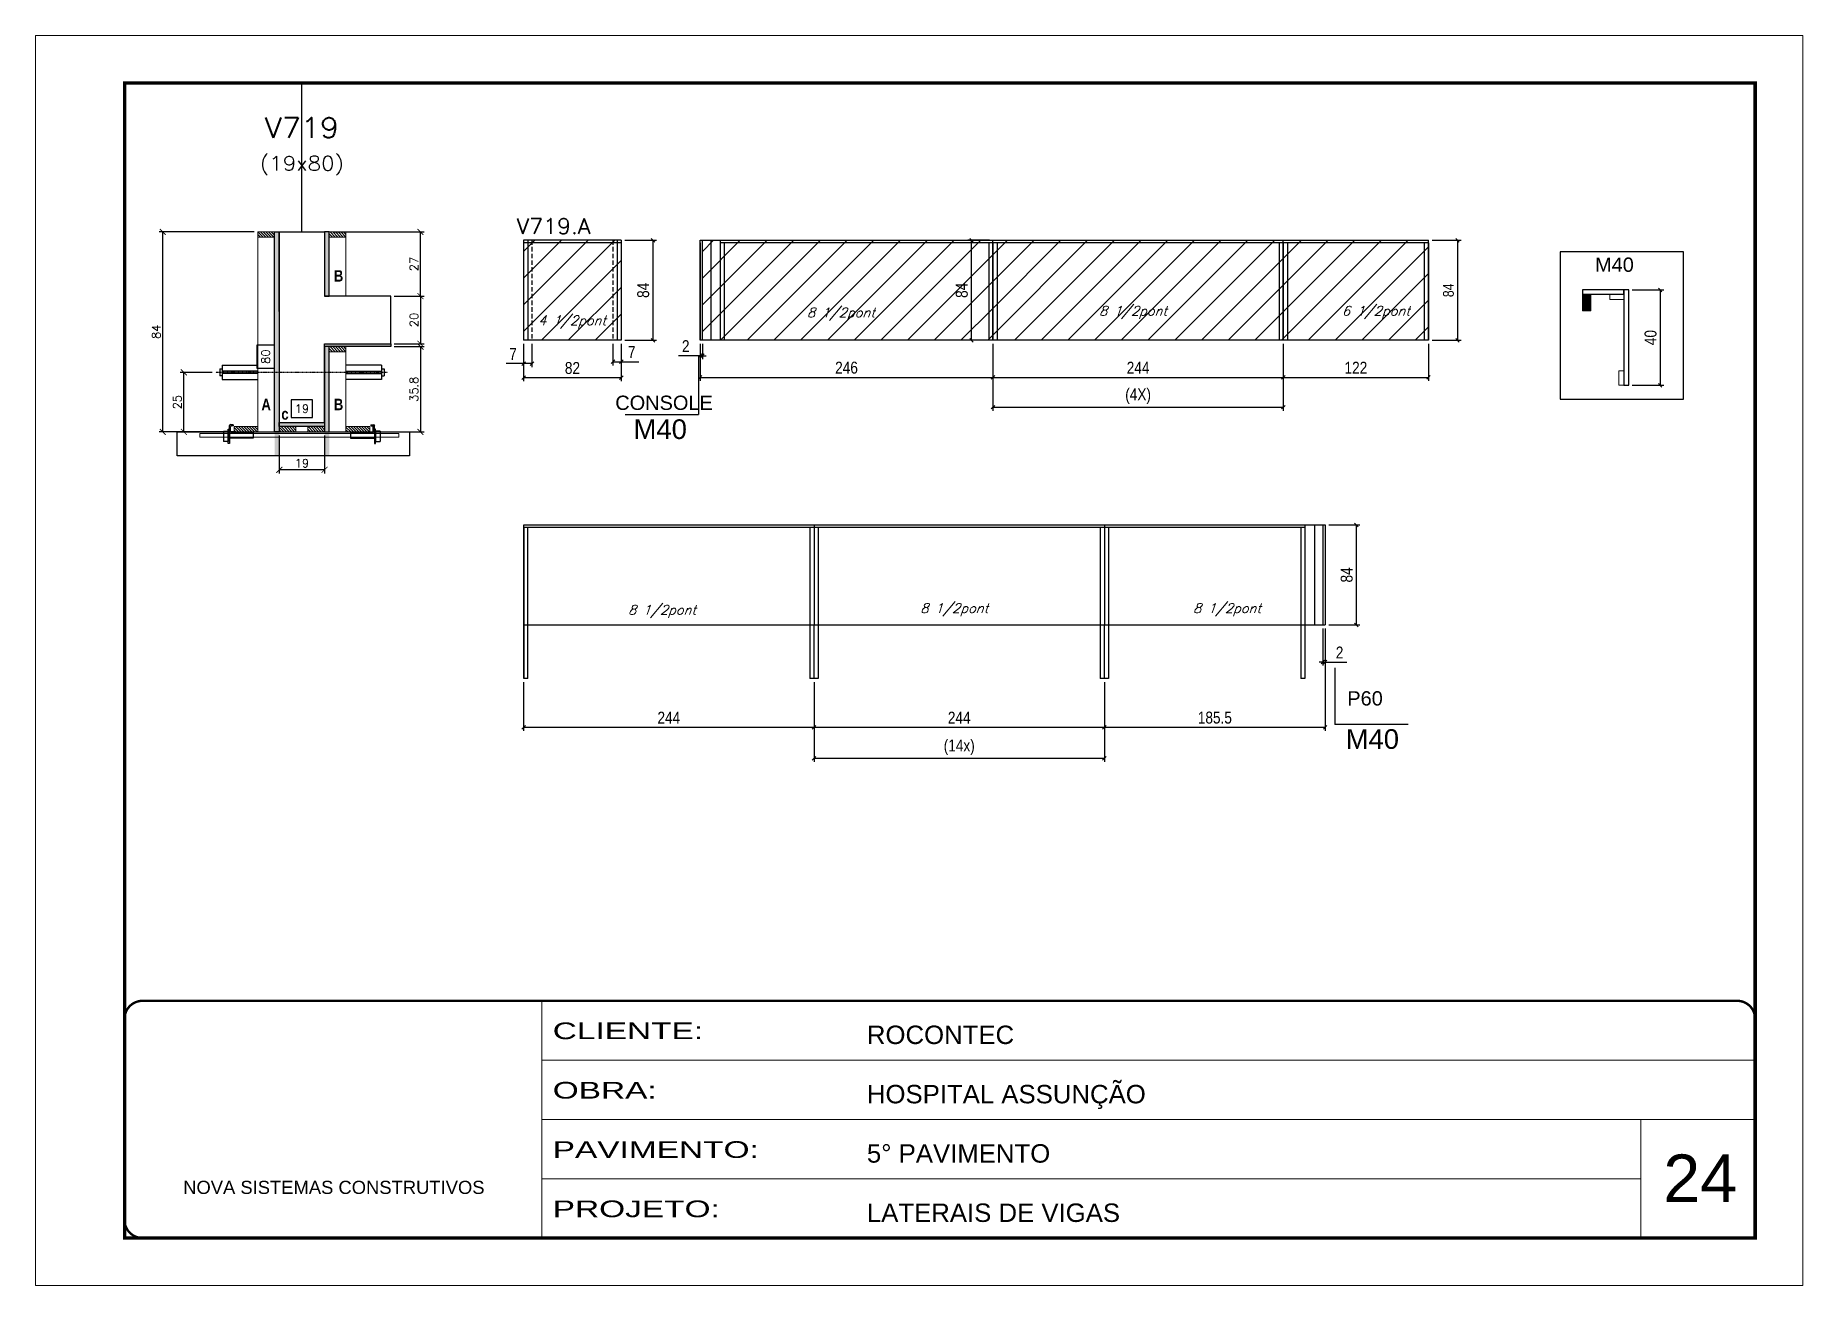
# Model space of a CAD drawing. Extents: x -20960 to -5926, y -2106 to 21915.
# Drawn here: x -7438 to -5953, y 15123 to 16173 of the extents above; entities that cross this region are included whole.
import ezdxf
from ezdxf.enums import TextEntityAlignment as Align

# ---------------------------------------------------------------- set-up
doc = ezdxf.new("R2010")
doc.units = 0
for name, pattern in [('CONTINUO', [0]), ('DASHED', [0.75, 0.5, -0.25]), ('HIDDEN', [0.375, 0.25, -0.125])]:
    doc.linetypes.add(name, pattern=pattern)
for name, color, linetype in [('5', 5, 'Continuous'), ('barrote', 251, 'Continuous'), ('COTA', 241, 'Continuous'), ('Cota Seção (2x)', 4, 'Continuous'), ('detalhes', 4, 'Continuous'), ('NOMENCLATURA', 7, 'Continuous'), ('Painéis', 200, 'Continuous'), ('presilha', 1, 'Continuous'), ('SARR_2.2x7', 40, 'Continuous'), ('SARR_3.5x7', 81, 'Continuous'), ('TENSOR', 3, 'Continuous'), ('texto', 7, 'Continuous'), ('Texto de Titulo', 7, 'Continuous'), ('Texto Qtd Sarr', 242, 'Continuous')]:
    doc.layers.add(name, color=color, linetype=linetype)
for name, color, linetype, lineweight in [('CARIMBO', 255, 'Continuous', 9), ('CONCRETO', 251, 'Continuous', 25), ('Folhas', 255, 'Continuous', 9), ('Hachura', 251, 'Continuous', 9), ('Madeira', 126, 'Continuous', 18), ('Sarr 2.2x7', 40, 'Continuous', 9), ('SARRAFO DE PRESSAO', 251, 'DASHED', 9), ('SCO-___-LAJ', 2, 'Continuous', 0), ('Texto Seção', 7, 'Continuous', 15)]:
    doc.layers.add(name, color=color, linetype=linetype, lineweight=lineweight)
doc.styles.add('ARIAL', font='arial.ttf')
doc.styles.add('COTA TECNICA', font='techl___.ttf', dxfattribs={"height": 10})
doc.styles.add('COTA TECNICA-50', font='techl___.ttf', dxfattribs={"height": 9})
doc.styles.add('REGUA-120', font='ROMANS.shx', dxfattribs={"height": 15})
doc.styles.add('Romans', font='romans.shx')
doc.styles.get("Standard").update_dxf_attribs({"font": 'arial.ttf'})
doc.styles.add('TECNICA', font='techb___.ttf', dxfattribs={"height": 10})
doc.styles.add('Tecnologia', font='')
doc.styles.get('Tecnologia').set_extended_font_data('Forgotten Futurist')
doc.dimstyles.new('COTA PAINEL-50', dxfattribs={"dimtxt": 9, "dimasz": 3, "dimexe": 3, "dimexo": 3, "dimgap": 3, "dimtad": 1, "dimdec": 1, "dimzin": 12, "dimdsep": 46, "dimtxsty": 'COTA TECNICA-50', "dimblk1": 'OBLIQUE', "dimblk2": 'OBLIQUE', "dimsah": 1, "dimcen": 0.9, "dimclrd": 4, "dimclre": 4, "dimclrt": 240, "dimadec": 1, "dimazin": 3, "dimtfac": 1, "dimtdec": 1, "dimtmove": 0, "dimatfit": 3, "dimfxl": 1, "dimtolj": 1, "dimtzin": 12, "dimarcsym": 0})
doc.dimstyles.new('Cota Seção (2x)', dxfattribs={"dimtxt": 7, "dimasz": 5, "dimexe": 3, "dimexo": 3, "dimgap": 2, "dimtad": 3, "dimdec": 1, "dimlfac": 0.5, "dimzin": 12, "dimdsep": 46, "dimtxsty": 'Romans', "dimblk": 'ARCHTICK', "dimcen": 0, "dimclrd": 4, "dimclre": 4, "dimclrt": 1, "dimadec": 1, "dimazin": 3, "dimtfac": 1, "dimtdec": 1, "dimtmove": 0, "dimatfit": 3, "dimldrblk": 'OBLIQUE', "dimfxl": 1, "dimtolj": 1, "dimtzin": 12, "dimarcsym": 0})
doc.dimstyles.new('Cota Seção interna', dxfattribs={"dimtxt": 7, "dimasz": 6, "dimexe": 0.18, "dimexo": 2, "dimgap": -4, "dimtad": 3, "dimdec": 1, "dimlfac": 0.5, "dimzin": 12, "dimdsep": 46, "dimtxsty": 'Romans', "dimblk": 'ARCHTICK', "dimcen": 0.09, "dimse1": 1, "dimse2": 1, "dimsd1": 1, "dimsd2": 1, "dimclrd": 180, "dimclre": 5, "dimclrt": 1, "dimadec": 0, "dimazin": 3, "dimtfac": 1, "dimtdec": 1, "dimtofl": 0, "dimtmove": 0, "dimatfit": 3, "dimldrblk": 'ARCHTICK', "dimfxl": 1, "dimtolj": 1, "dimtzin": 0, "dimarcsym": 0})
doc.dimstyles.new('PAINEL', dxfattribs={"dimtxt": 10, "dimasz": 3, "dimexe": 3, "dimexo": 3, "dimgap": 3, "dimtad": 1, "dimdec": 1, "dimzin": 12, "dimdsep": 46, "dimtxsty": 'COTA TECNICA', "dimblk1": 'OBLIQUE', "dimblk2": 'OBLIQUE', "dimsah": 1, "dimcen": 0.9, "dimclrd": 4, "dimclre": 4, "dimclrt": 240, "dimadec": 1, "dimazin": 3, "dimtfac": 1, "dimtdec": 1, "dimtmove": 0, "dimatfit": 3, "dimfxl": 1, "dimtolj": 1, "dimtzin": 12, "dimarcsym": 0})
pattern_1 = [(45, (-147519.938, -12375.266), (-11.2253202, 11.2253202), [])]
pattern_2 = [(315, (15714.1424, 7609.8717), (1.12253202, 1.12253202), [])]

msp = doc.modelspace()

# ---------------------------------------------------------------- texts
at = {"layer": '5', "color": 7, "linetype": 'Continuous'}
msp.add_text('M40', height=12, rotation=359.99996, dxfattribs=at).set_placement((-6127.96, 15973.94))
at = {"layer": '5', "linetype": 'Continuous'}
for s, rotation, p in [('CONSOLE', 0.00004, (-6951.21, 15857.95)), ('P60', 359.99996, (-6336.11, 15609.71))]:
    msp.add_text(s, height=12, rotation=rotation, dxfattribs=at).set_placement(p)
at = {"layer": 'CARIMBO', "style": 'ARIAL'}
msp.add_text('24', height=40, dxfattribs=at).set_placement((-6070.64, 15192.66))
at = {"layer": 'detalhes', "style": 'TECNICA'}
for s, p in [('B', (-7187.7, 15965.72)), ('A', (-7248.53, 15857.71)), ('B', (-7187.7, 15857.72)), ('c', (-7231.8, 15849.75))]:
    msp.add_text(s, height=9.6, dxfattribs=at).set_placement(p)
at = {"layer": 'NOMENCLATURA', "linetype": 'Continuous'}
for p in [(-6935.84, 15833.53), (-6337.49, 15573.32)]:
    msp.add_text('M40', height=16.5, dxfattribs=at).set_placement(p)
at = {"layer": 'texto', "color": 2, "char_height": 8, "attachment_point": 5, "style": 'Romans'}
for s, insert in [('{\\Q19;\\C256;4 1/2pont}', (-6987.48, 15931.8)), ('{\\Q19;\\C256;8 1/2pont}', (-6761.59, 15938.43)), ('{\\Q19;\\C256;8 1/2pont}', (-6516.1, 15939.82)), ('{\\Q19;\\C256;6 1/2pont}', (-6312.07, 15939.82)), ('{\\Q19;\\C256;8 1/2pont}', (-6666.36, 15690.14)), ('{\\Q19;\\C256;8 1/2pont}', (-6437.13, 15690.14)), ('{\\Q19;\\C256;8 1/2pont}', (-6911.85, 15688.76))]:
    msp.add_mtext(s, dxfattribs=dict(at, insert=insert))
at = {"layer": 'Texto Seção', "style": 'REGUA-120', "width": 1.05}
msp.add_text('V719.A', height=13, dxfattribs=at).set_placement((-7034.06, 16005.8))

# ---------------------------------------------------------------- blocks, each defined once
blk = doc.blocks.new('9999999999')
at = {"color": 30, "linetype": 'CONTINUO'}
for p, q in [((98564.6, 34230.2), (98564.6, 34429.4)), ((98564.6, 34379.6), (99584, 34379.6)), ((98564.6, 34329.8), (99488, 34329.8)), ((99584, 34329.8), (99488, 34329.8)), ((99488, 34329.8), (99488, 34230.2)), ((98564.6, 34280), (99488, 34280))]:
    blk.add_line(p, q, dxfattribs=at)
at = {"color": 30, "linetype": 'CONTINUO', "const_width": 2}
blk.add_lwpolyline([(99584, 34230.2), (99584, 34414.4, 0.414214), (99569, 34429.4), (98229, 34429.4, 0.414214), (98214, 34414.4), (98214, 34245.2, 0.414214), (98229, 34230.2), (99584, 34230.2)], format="xyb", dxfattribs=at)
at = {"layer": 'Folhas'}
blk.add_lwpolyline([(98139, 34190.2), (99624, 34190.2), (99624, 35240.2), (98139, 35240.2)], close=True, dxfattribs=at)
at = {"layer": 'Folhas', "color": 30, "const_width": 3}
blk.add_lwpolyline([(98214, 34230.2), (99584, 34230.2), (99584, 35200.2), (98214, 35200.2)], close=True, dxfattribs=at)
at = {"color": 7, "linetype": 'Continuous', "ltscale": 5, "style": 'ARIAL'}
for s, height, p in [('ROCONTEC', 15.48, (98837.7, 34393.1)), ('HOSPITAL ASSUNÇÃO', 15.483, (98837.7, 34343.3)), ('5° PAVIMENTO', 15.483, (98837.7, 34293.5)), ('NOVA SISTEMAS CONSTRUTIVOS', 11.059, (98263.2, 34267.2)), ('LATERAIS DE VIGAS', 15.483, (98837.7, 34243.7))]:
    blk.add_text(s, height=height, dxfattribs=at).set_placement(p)
at = {"layer": 'Folhas', "color": 7, "style": 'Tecnologia', "width": 1.5}
for s, p in [('CLIENTE:', (98573.7, 34397.2)), ('OBRA:', (98573.7, 34347.3)), ('PAVIMENTO:', (98573.7, 34297.5)), ('PROJETO:', (98573.7, 34247.7))]:
    blk.add_text(s, height=14, dxfattribs=at).set_placement(p)
blk = doc.blocks.new('_Oblique')
at = {"color": 0, "linetype": 'ByBlock', "lineweight": -2}
blk.add_line((-0.5, -0.5), (0.5, 0.5), dxfattribs=at)
blk = doc.blocks.new('*D718')
at = {"layer": 'COTA', "color": 4, "linetype": 'ByBlock', "lineweight": -2, "transparency": 16777216}
for p, q in [((-6879.9, 15913.4), (-6879.9, 15882.3)), ((-6633.9, 15913.4), (-6633.9, 15882.3)), ((-6879.9, 15885.3), (-6633.9, 15885.3))]:
    blk.add_line(p, q, dxfattribs=at)
at = {"layer": 'Defpoints', "color": 0, "linetype": 'ByBlock', "transparency": 16777216}
for p in [(-6879.9, 15916.4), (-6633.9, 15916.4), (-6633.9, 15885.3)]:
    blk.add_point(p, dxfattribs=at)
at = {"layer": 'COTA', "color": 4, "linetype": 'ByBlock', "lineweight": -2, "transparency": 16777216, "xscale": 3, "yscale": 3, "zscale": 3, "rotation": 180}
blk.add_blockref('_Oblique', (-6879.9, 15885.3), dxfattribs=at)
at = {"layer": 'COTA', "color": 4, "linetype": 'ByBlock', "lineweight": -2, "transparency": 16777216, "xscale": 3, "yscale": 3, "zscale": 3}
blk.add_blockref('_Oblique', (-6633.9, 15885.3), dxfattribs=at)
at = {"layer": 'COTA', "color": 240, "linetype": 'ByBlock', "transparency": 16777216, "insert": (-6756.9, 15893.4), "char_height": 10, "attachment_point": 5, "style": 'COTA TECNICA'}
blk.add_mtext('\\A1;246', dxfattribs=at)
blk = doc.blocks.new('*D719')
at = {"layer": 'COTA', "color": 4, "linetype": 'ByBlock', "lineweight": -2, "transparency": 16777216}
for p, q in [((-6633.9, 15913.4), (-6633.9, 15882.3)), ((-6389.9, 15913.4), (-6389.9, 15882.3)), ((-6633.9, 15885.3), (-6389.9, 15885.3))]:
    blk.add_line(p, q, dxfattribs=at)
at = {"layer": 'Defpoints', "color": 0, "linetype": 'ByBlock', "transparency": 16777216}
for p in [(-6633.9, 15916.4), (-6389.9, 15916.4), (-6389.9, 15885.3)]:
    blk.add_point(p, dxfattribs=at)
at = {"layer": 'COTA', "color": 4, "linetype": 'ByBlock', "lineweight": -2, "transparency": 16777216, "xscale": 3, "yscale": 3, "zscale": 3, "rotation": 180}
blk.add_blockref('_Oblique', (-6633.9, 15885.3), dxfattribs=at)
at = {"layer": 'COTA', "color": 4, "linetype": 'ByBlock', "lineweight": -2, "transparency": 16777216, "xscale": 3, "yscale": 3, "zscale": 3}
blk.add_blockref('_Oblique', (-6389.9, 15885.3), dxfattribs=at)
at = {"layer": 'COTA', "color": 240, "linetype": 'ByBlock', "transparency": 16777216, "insert": (-6511.9, 15893.4), "char_height": 10, "attachment_point": 5, "style": 'COTA TECNICA'}
blk.add_mtext('\\A1;244', dxfattribs=at)
blk = doc.blocks.new('*D720')
at = {"layer": 'COTA', "color": 4, "lineweight": -2, "ltscale": 25, "transparency": 16777216}
for p, q in [((-6633.9, 15913.4), (-6633.9, 15857.3)), ((-6389.9, 15913.4), (-6389.9, 15857.3)), ((-6633.9, 15860.3), (-6389.9, 15860.3))]:
    blk.add_line(p, q, dxfattribs=at)
at = {"layer": 'Defpoints', "color": 0, "ltscale": 25, "transparency": 16777216}
for p in [(-6633.9, 15916.4), (-6389.9, 15916.4), (-6389.9, 15860.3)]:
    blk.add_point(p, dxfattribs=at)
at = {"layer": 'COTA', "color": 4, "lineweight": -2, "ltscale": 25, "transparency": 16777216, "xscale": 3, "yscale": 3, "zscale": 3, "rotation": 180}
blk.add_blockref('_Oblique', (-6633.9, 15860.3), dxfattribs=at)
at = {"layer": 'COTA', "color": 4, "lineweight": -2, "ltscale": 25, "transparency": 16777216, "xscale": 3, "yscale": 3, "zscale": 3}
blk.add_blockref('_Oblique', (-6389.9, 15860.3), dxfattribs=at)
at = {"layer": 'COTA', "color": 240, "ltscale": 25, "transparency": 16777216, "insert": (-6511.9, 15869.5), "char_height": 10, "attachment_point": 5, "style": 'COTA TECNICA'}
blk.add_mtext('\\A1;(4X)', dxfattribs=at)
blk = doc.blocks.new('*D721')
at = {"layer": 'COTA', "color": 4, "lineweight": -2, "ltscale": 25, "transparency": 16777216}
for p, q in [((-6389.9, 15913.4), (-6389.9, 15882.3)), ((-6267.9, 15913.4), (-6267.9, 15882.3)), ((-6389.9, 15885.3), (-6267.9, 15885.3))]:
    blk.add_line(p, q, dxfattribs=at)
at = {"layer": 'Defpoints', "color": 0, "ltscale": 25, "transparency": 16777216}
for p in [(-6389.9, 15916.4), (-6267.9, 15916.4), (-6267.9, 15885.3)]:
    blk.add_point(p, dxfattribs=at)
at = {"layer": 'COTA', "color": 4, "lineweight": -2, "ltscale": 25, "transparency": 16777216, "xscale": 3, "yscale": 3, "zscale": 3, "rotation": 180}
blk.add_blockref('_Oblique', (-6389.9, 15885.3), dxfattribs=at)
at = {"layer": 'COTA', "color": 4, "lineweight": -2, "ltscale": 25, "transparency": 16777216, "xscale": 3, "yscale": 3, "zscale": 3}
blk.add_blockref('_Oblique', (-6267.9, 15885.3), dxfattribs=at)
at = {"layer": 'COTA', "color": 240, "ltscale": 25, "transparency": 16777216, "insert": (-6328.9, 15893.4), "char_height": 10, "attachment_point": 5, "style": 'COTA TECNICA'}
blk.add_mtext('\\A1;122', dxfattribs=at)
blk = doc.blocks.new('*D731')
at = {"layer": 'COTA', "color": 4, "lineweight": -2, "ltscale": 25, "transparency": 16777216}
for p, q in [((-6879.9, 15904.4), (-6879.9, 15900.5)), ((-6877.9, 15913.4), (-6877.9, 15900.5)), ((-6879.9, 15903.5), (-6898, 15903.5)), ((-6877.9, 15903.5), (-6879.9, 15903.5)), ((-6877.9, 15903.5), (-6874.9, 15903.5))]:
    blk.add_line(p, q, dxfattribs=at)
at = {"layer": 'Defpoints', "color": 0, "ltscale": 25, "transparency": 16777216}
for p in [(-6879.9, 15907.4), (-6877.9, 15916.4), (-6879.9, 15903.5)]:
    blk.add_point(p, dxfattribs=at)
at = {"layer": 'COTA', "color": 4, "lineweight": -2, "ltscale": 25, "transparency": 16777216, "xscale": 3, "yscale": 3, "zscale": 3}
blk.add_blockref('_Oblique', (-6879.9, 15903.5), dxfattribs=at)
at = {"layer": 'COTA', "color": 4, "lineweight": -2, "ltscale": 25, "transparency": 16777216, "xscale": 3, "yscale": 3, "zscale": 3, "rotation": 180}
blk.add_blockref('_Oblique', (-6877.9, 15903.5), dxfattribs=at)
at = {"layer": 'COTA', "color": 240, "ltscale": 25, "transparency": 16777216, "insert": (-6892, 15911.5), "char_height": 10, "attachment_point": 5, "style": 'COTA TECNICA'}
blk.add_mtext('\\A1;2', dxfattribs=at)
blk = doc.blocks.new('*D732')
at = {"layer": 'COTA', "color": 4, "lineweight": -2, "ltscale": 25, "transparency": 16777216}
for p, q in [((-7028.2, 15913.4), (-7028.2, 15882)), ((-6946.2, 15913.4), (-6946.2, 15882)), ((-6946.2, 15885), (-7028.2, 15885))]:
    blk.add_line(p, q, dxfattribs=at)
at = {"layer": 'Defpoints', "color": 0, "ltscale": 25, "transparency": 16777216}
for p in [(-7028.2, 15916.4), (-6946.2, 15916.4), (-7028.2, 15885)]:
    blk.add_point(p, dxfattribs=at)
at = {"layer": 'COTA', "color": 4, "lineweight": -2, "ltscale": 25, "transparency": 16777216, "xscale": 3, "yscale": 3, "zscale": 3, "rotation": 180}
blk.add_blockref('_Oblique', (-7028.2, 15885), dxfattribs=at)
at = {"layer": 'COTA', "color": 4, "lineweight": -2, "ltscale": 25, "transparency": 16777216, "xscale": 3, "yscale": 3, "zscale": 3}
blk.add_blockref('_Oblique', (-6946.2, 15885), dxfattribs=at)
at = {"layer": 'COTA', "color": 240, "ltscale": 25, "transparency": 16777216, "insert": (-6987.2, 15893.1), "char_height": 10, "attachment_point": 5, "style": 'COTA TECNICA'}
blk.add_mtext('\\A1;82', dxfattribs=at)
blk = doc.blocks.new('*D733')
at = {"layer": 'COTA', "color": 4, "lineweight": -2, "ltscale": 25, "transparency": 16777216}
for p, q in [((-6943.2, 16000.4), (-6916.6, 16000.4)), ((-6919.6, 16000.4), (-6919.6, 15916.4)), ((-6943.2, 15916.4), (-6916.6, 15916.4))]:
    blk.add_line(p, q, dxfattribs=at)
at = {"layer": 'Defpoints', "color": 0, "ltscale": 25, "transparency": 16777216}
for p in [(-6946.2, 16000.4), (-6946.2, 15916.4), (-6919.6, 15916.4)]:
    blk.add_point(p, dxfattribs=at)
at = {"layer": 'COTA', "color": 4, "lineweight": -2, "ltscale": 25, "transparency": 16777216, "xscale": 3, "yscale": 3, "zscale": 3}
for p, rotation in [((-6919.6, 16000.4), 90), ((-6919.6, 15916.4), 270)]:
    blk.add_blockref('_Oblique', p, dxfattribs=dict(at, rotation=rotation))
at = {"layer": 'COTA', "color": 240, "ltscale": 25, "transparency": 16777216, "insert": (-6927.7, 15958.4), "char_height": 10, "attachment_point": 5, "rotation": 90, "style": 'COTA TECNICA'}
blk.add_mtext('\\A1;84', dxfattribs=at)
blk = doc.blocks.new('*D734')
at = {"layer": 'COTA', "color": 4, "lineweight": -2, "ltscale": 25, "transparency": 16777216}
for p, q in [((-7028.2, 15913.4), (-7028.2, 15893.9)), ((-7021.2, 15913.4), (-7021.2, 15893.9)), ((-7028.2, 15896.9), (-7043, 15896.9)), ((-7021.2, 15896.9), (-7028.2, 15896.9))]:
    blk.add_line(p, q, dxfattribs=at)
at = {"layer": 'Defpoints', "color": 0, "ltscale": 25, "transparency": 16777216}
for p in [(-7028.2, 15916.4), (-7021.2, 15916.4), (-7028.2, 15896.9)]:
    blk.add_point(p, dxfattribs=at)
at = {"layer": 'COTA', "color": 4, "lineweight": -2, "ltscale": 25, "transparency": 16777216, "xscale": 3, "yscale": 3, "zscale": 3, "rotation": 180}
blk.add_blockref('_Oblique', (-7028.2, 15896.9), dxfattribs=at)
at = {"layer": 'COTA', "color": 4, "lineweight": -2, "ltscale": 25, "transparency": 16777216, "xscale": 3, "yscale": 3, "zscale": 3}
blk.add_blockref('_Oblique', (-7021.2, 15896.9), dxfattribs=at)
at = {"layer": 'COTA', "color": 240, "ltscale": 25, "transparency": 16777216, "insert": (-7037.1, 15905), "char_height": 10, "attachment_point": 5, "style": 'COTA TECNICA'}
blk.add_mtext('\\A1;7', dxfattribs=at)
blk = doc.blocks.new('*D735')
at = {"layer": 'COTA', "color": 4, "lineweight": -2, "ltscale": 25, "transparency": 16777216}
for p, q in [((-6953.2, 15913.4), (-6953.2, 15895.4)), ((-6946.2, 15913.4), (-6946.2, 15895.4)), ((-6953.2, 15898.4), (-6946.2, 15898.4)), ((-6946.2, 15898.4), (-6931.5, 15898.4))]:
    blk.add_line(p, q, dxfattribs=at)
at = {"layer": 'Defpoints', "color": 0, "ltscale": 25, "transparency": 16777216}
for p in [(-6953.2, 15916.4), (-6946.2, 15916.4), (-6946.2, 15898.4)]:
    blk.add_point(p, dxfattribs=at)
at = {"layer": 'COTA', "color": 4, "lineweight": -2, "ltscale": 25, "transparency": 16777216, "xscale": 3, "yscale": 3, "zscale": 3, "rotation": 180}
blk.add_blockref('_Oblique', (-6953.2, 15898.4), dxfattribs=at)
at = {"layer": 'COTA', "color": 4, "lineweight": -2, "ltscale": 25, "transparency": 16777216, "xscale": 3, "yscale": 3, "zscale": 3}
blk.add_blockref('_Oblique', (-6946.2, 15898.4), dxfattribs=at)
at = {"layer": 'COTA', "color": 240, "ltscale": 25, "transparency": 16777216, "insert": (-6937.4, 15906.5), "char_height": 10, "attachment_point": 5, "style": 'COTA TECNICA'}
blk.add_mtext('\\A1;7', dxfattribs=at)
blk = doc.blocks.new('*D722')
at = {"layer": 'COTA', "color": 4, "linetype": 'ByBlock', "lineweight": -2, "transparency": 16777216}
for p, q in [((-7028.2, 15629.4), (-7028.2, 15588.4)), ((-6784.2, 15629.4), (-6784.2, 15588.4)), ((-7028.2, 15591.4), (-6784.2, 15591.4))]:
    blk.add_line(p, q, dxfattribs=at)
at = {"layer": 'Defpoints', "color": 0, "linetype": 'ByBlock', "transparency": 16777216}
for p in [(-7028.2, 15632.4), (-6784.2, 15632.4), (-6784.2, 15591.4)]:
    blk.add_point(p, dxfattribs=at)
at = {"layer": 'COTA', "color": 4, "linetype": 'ByBlock', "lineweight": -2, "transparency": 16777216, "xscale": 3, "yscale": 3, "zscale": 3, "rotation": 180}
blk.add_blockref('_Oblique', (-7028.2, 15591.4), dxfattribs=at)
at = {"layer": 'COTA', "color": 4, "linetype": 'ByBlock', "lineweight": -2, "transparency": 16777216, "xscale": 3, "yscale": 3, "zscale": 3}
blk.add_blockref('_Oblique', (-6784.2, 15591.4), dxfattribs=at)
at = {"layer": 'COTA', "color": 240, "linetype": 'ByBlock', "transparency": 16777216, "insert": (-6906.2, 15599.5), "char_height": 10, "attachment_point": 5, "style": 'COTA TECNICA'}
blk.add_mtext('\\A1;244', dxfattribs=at)
blk = doc.blocks.new('*D723')
at = {"layer": 'COTA', "color": 4, "linetype": 'ByBlock', "lineweight": -2, "transparency": 16777216}
for p, q in [((-6784.2, 15629.4), (-6784.2, 15588.4)), ((-6540.2, 15629.4), (-6540.2, 15588.4)), ((-6784.2, 15591.4), (-6540.2, 15591.4))]:
    blk.add_line(p, q, dxfattribs=at)
at = {"layer": 'Defpoints', "color": 0, "linetype": 'ByBlock', "transparency": 16777216}
for p in [(-6784.2, 15632.4), (-6540.2, 15632.4), (-6540.2, 15591.4)]:
    blk.add_point(p, dxfattribs=at)
at = {"layer": 'COTA', "color": 4, "linetype": 'ByBlock', "lineweight": -2, "transparency": 16777216, "xscale": 3, "yscale": 3, "zscale": 3, "rotation": 180}
blk.add_blockref('_Oblique', (-6784.2, 15591.4), dxfattribs=at)
at = {"layer": 'COTA', "color": 4, "linetype": 'ByBlock', "lineweight": -2, "transparency": 16777216, "xscale": 3, "yscale": 3, "zscale": 3}
blk.add_blockref('_Oblique', (-6540.2, 15591.4), dxfattribs=at)
at = {"layer": 'COTA', "color": 240, "linetype": 'ByBlock', "transparency": 16777216, "insert": (-6662.2, 15599.5), "char_height": 10, "attachment_point": 5, "style": 'COTA TECNICA'}
blk.add_mtext('\\A1;244', dxfattribs=at)
blk = doc.blocks.new('*D736')
at = {"layer": 'COTA', "color": 4, "lineweight": -2, "ltscale": 25, "transparency": 16777216}
for p, q in [((-6351.7, 15761.4), (-6325.5, 15761.4)), ((-6328.5, 15677.4), (-6328.5, 15761.4)), ((-6351.7, 15677.4), (-6325.5, 15677.4))]:
    blk.add_line(p, q, dxfattribs=at)
at = {"layer": 'Defpoints', "color": 0, "ltscale": 25, "transparency": 16777216}
for p in [(-6354.7, 15761.4), (-6328.5, 15761.4), (-6354.7, 15677.4)]:
    blk.add_point(p, dxfattribs=at)
at = {"layer": 'COTA', "color": 4, "lineweight": -2, "ltscale": 25, "transparency": 16777216, "xscale": 3, "yscale": 3, "zscale": 3}
for p, rotation in [((-6328.5, 15761.4), 90), ((-6328.5, 15677.4), 270)]:
    blk.add_blockref('_Oblique', p, dxfattribs=dict(at, rotation=rotation))
at = {"layer": 'COTA', "color": 240, "ltscale": 25, "transparency": 16777216, "insert": (-6336.6, 15719.4), "char_height": 10, "attachment_point": 5, "rotation": 90, "style": 'COTA TECNICA'}
blk.add_mtext('\\A1;84', dxfattribs=at)
blk = doc.blocks.new('*D724')
at = {"layer": 'COTA', "color": 4, "lineweight": -2, "ltscale": 25, "transparency": 16777216}
for p, q in [((-6784.2, 15629.4), (-6784.2, 15562.4)), ((-6540.2, 15629.4), (-6540.2, 15562.4)), ((-6784.2, 15565.4), (-6540.2, 15565.4))]:
    blk.add_line(p, q, dxfattribs=at)
at = {"layer": 'Defpoints', "color": 0, "ltscale": 25, "transparency": 16777216}
for p in [(-6784.2, 15632.4), (-6540.2, 15632.4), (-6540.2, 15565.4)]:
    blk.add_point(p, dxfattribs=at)
at = {"layer": 'COTA', "color": 4, "lineweight": -2, "ltscale": 25, "transparency": 16777216, "xscale": 3, "yscale": 3, "zscale": 3, "rotation": 180}
blk.add_blockref('_Oblique', (-6784.2, 15565.4), dxfattribs=at)
at = {"layer": 'COTA', "color": 4, "lineweight": -2, "ltscale": 25, "transparency": 16777216, "xscale": 3, "yscale": 3, "zscale": 3}
blk.add_blockref('_Oblique', (-6540.2, 15565.4), dxfattribs=at)
at = {"layer": 'COTA', "color": 240, "ltscale": 25, "transparency": 16777216, "insert": (-6662.2, 15574.6), "char_height": 10, "attachment_point": 5, "style": 'COTA TECNICA'}
blk.add_mtext('\\A1;(14x)', dxfattribs=at)
blk = doc.blocks.new('*D725')
at = {"layer": 'COTA', "color": 4, "lineweight": -2, "ltscale": 25, "transparency": 16777216}
for p, q in [((-6354.7, 15674.4), (-6354.7, 15588.4)), ((-6540.2, 15629.4), (-6540.2, 15588.4)), ((-6540.2, 15591.4), (-6354.7, 15591.4))]:
    blk.add_line(p, q, dxfattribs=at)
at = {"layer": 'Defpoints', "color": 0, "ltscale": 25, "transparency": 16777216}
for p in [(-6354.7, 15677.4), (-6540.2, 15632.4), (-6354.7, 15591.4)]:
    blk.add_point(p, dxfattribs=at)
at = {"layer": 'COTA', "color": 4, "lineweight": -2, "ltscale": 25, "transparency": 16777216, "xscale": 3, "yscale": 3, "zscale": 3, "rotation": 180}
blk.add_blockref('_Oblique', (-6540.2, 15591.4), dxfattribs=at)
at = {"layer": 'COTA', "color": 4, "lineweight": -2, "ltscale": 25, "transparency": 16777216, "xscale": 3, "yscale": 3, "zscale": 3}
blk.add_blockref('_Oblique', (-6354.7, 15591.4), dxfattribs=at)
at = {"layer": 'COTA', "color": 240, "ltscale": 25, "transparency": 16777216, "insert": (-6447.4, 15599.5), "char_height": 10, "attachment_point": 5, "style": 'COTA TECNICA'}
blk.add_mtext('\\A1;185.5', dxfattribs=at)
blk = doc.blocks.new('*D737')
at = {"layer": 'COTA', "color": 4, "lineweight": -2, "ltscale": 25, "transparency": 16777216}
for p, q in [((-6636.9, 16000.4), (-6654.9, 16000.4)), ((-6651.9, 15916.4), (-6651.9, 16000.4)), ((-6636.9, 15916.4), (-6654.9, 15916.4))]:
    blk.add_line(p, q, dxfattribs=at)
at = {"layer": 'Defpoints', "color": 0, "ltscale": 25, "transparency": 16777216}
for p in [(-6651.9, 16000.4), (-6633.9, 16000.4), (-6633.9, 15916.4)]:
    blk.add_point(p, dxfattribs=at)
at = {"layer": 'COTA', "color": 4, "lineweight": -2, "ltscale": 25, "transparency": 16777216, "xscale": 3, "yscale": 3, "zscale": 3}
for p, rotation in [((-6651.9, 16000.4), 90), ((-6651.9, 15916.4), 270)]:
    blk.add_blockref('_Oblique', p, dxfattribs=dict(at, rotation=rotation))
at = {"layer": 'COTA', "color": 240, "ltscale": 25, "transparency": 16777216, "insert": (-6660, 15958.4), "char_height": 10, "attachment_point": 5, "rotation": 90, "style": 'COTA TECNICA'}
blk.add_mtext('\\A1;84', dxfattribs=at)
blk = doc.blocks.new('*D726')
at = {"layer": 'COTA', "color": 4, "lineweight": -2, "ltscale": 25, "transparency": 16777216}
for p, q in [((-6356.7, 15674.4), (-6356.7, 15643.2)), ((-6354.7, 15674.4), (-6354.7, 15643.2)), ((-6356.7, 15646.2), (-6359.7, 15646.2)), ((-6356.7, 15646.2), (-6354.7, 15646.2)), ((-6354.7, 15646.2), (-6336.6, 15646.2))]:
    blk.add_line(p, q, dxfattribs=at)
at = {"layer": 'Defpoints', "color": 0, "ltscale": 25, "transparency": 16777216}
for p in [(-6356.7, 15677.4), (-6354.7, 15677.4), (-6354.7, 15646.2)]:
    blk.add_point(p, dxfattribs=at)
at = {"layer": 'COTA', "color": 4, "lineweight": -2, "ltscale": 25, "transparency": 16777216, "xscale": 3, "yscale": 3, "zscale": 3}
blk.add_blockref('_Oblique', (-6356.7, 15646.2), dxfattribs=at)
at = {"layer": 'COTA', "color": 4, "lineweight": -2, "ltscale": 25, "transparency": 16777216, "xscale": 3, "yscale": 3, "zscale": 3, "rotation": 180}
blk.add_blockref('_Oblique', (-6354.7, 15646.2), dxfattribs=at)
at = {"layer": 'COTA', "color": 240, "ltscale": 25, "transparency": 16777216, "insert": (-6342.6, 15654.2), "char_height": 10, "attachment_point": 5, "style": 'COTA TECNICA'}
blk.add_mtext('\\A1;2', dxfattribs=at)
blk = doc.blocks.new('*D738')
at = {"layer": 'Defpoints', "color": 0, "linetype": 'ByBlock', "transparency": 16777216}
for p in [(-6099.7, 15958.7), (-6099.7, 15878.7), (-6073.2, 15878.7)]:
    blk.add_point(p, dxfattribs=at)
at = {"layer": 'Sarr 2.2x7', "color": 4, "linetype": 'ByBlock', "lineweight": -2, "transparency": 16777216}
for p, q in [((-6096.7, 15958.7), (-6070.2, 15958.7)), ((-6073.2, 15958.7), (-6073.2, 15878.7)), ((-6096.7, 15878.7), (-6070.2, 15878.7))]:
    blk.add_line(p, q, dxfattribs=at)
at = {"layer": 'Sarr 2.2x7', "color": 4, "linetype": 'ByBlock', "lineweight": -2, "transparency": 16777216, "xscale": 3, "yscale": 3, "zscale": 3}
for p, rotation in [((-6073.2, 15958.7), 90), ((-6073.2, 15878.7), 270)]:
    blk.add_blockref('_Oblique', p, dxfattribs=dict(at, rotation=rotation))
at = {"layer": 'Sarr 2.2x7', "color": 240, "linetype": 'ByBlock', "transparency": 16777216, "insert": (-6081.3, 15918.7), "char_height": 10, "attachment_point": 5, "rotation": 90, "style": 'COTA TECNICA'}
blk.add_mtext('\\A1;40', dxfattribs=at)
blk = doc.blocks.new('*D730')
at = {"layer": 'COTA', "color": 4, "lineweight": -2, "transparency": 16777216}
for p, q in [((-6264.9, 16000.4), (-6240.5, 16000.4)), ((-6243.5, 16000.4), (-6243.5, 15916.4)), ((-6264.9, 15916.4), (-6240.5, 15916.4))]:
    blk.add_line(p, q, dxfattribs=at)
at = {"layer": 'Defpoints', "color": 0, "transparency": 16777216}
for p in [(-6267.9, 16000.4), (-6267.9, 15916.4), (-6243.5, 15916.4)]:
    blk.add_point(p, dxfattribs=at)
at = {"layer": 'COTA', "color": 4, "lineweight": -2, "transparency": 16777216, "xscale": 3, "yscale": 3, "zscale": 3}
for p, rotation in [((-6243.5, 16000.4), 90), ((-6243.5, 15916.4), 270)]:
    blk.add_blockref('_Oblique', p, dxfattribs=dict(at, rotation=rotation))
at = {"layer": 'COTA', "color": 240, "transparency": 16777216, "insert": (-6251.1, 15958.4), "char_height": 9, "attachment_point": 5, "rotation": 90, "style": 'COTA TECNICA-50'}
blk.add_mtext('\\A1;84', dxfattribs=at)
blk = doc.blocks.new('titulo1')
at = {"layer": 'Defpoints', "color": 252, "linetype": 'HIDDEN', "ltscale": 2}
blk.add_line((0, 0), (0, 125), dxfattribs=at)
at = {"layer": 'Defpoints', "style": 'Romans', "oblique": 15}
blk.add_attdef('FOLHA', text='', height=10, dxfattribs=at).set_placement((0, 15.6), align=Align.MIDDLE_CENTER)
at = {"layer": 'Texto Qtd Sarr', "color": 3, "style": 'Romans', "oblique": 15}
for tag, height, p in [('TITULO', 17, (0, 71.4)), ('SEÇÃO', 12, (0, 41.5))]:
    blk.add_attdef(tag, text='', height=height, dxfattribs=at).set_placement(p, align=Align.MIDDLE_CENTER)
blk = doc.blocks.new('_ArchTick')
at = {"color": 0, "linetype": 'ByBlock', "const_width": 0.15}
blk.add_lwpolyline([(-0.5, -0.5), (0.5, 0.5)], dxfattribs=at)
blk = doc.blocks.new('*D713')
at = {"layer": 'COTA', "color": 4, "lineweight": -2, "transparency": 16777216}
for p, q in [((-7254.5, 16007.5), (-7334.4, 16007.5)), ((-7331.4, 15839.5), (-7331.4, 16007.5)), ((-7270.1, 15839.5), (-7334.4, 15839.5))]:
    blk.add_line(p, q, dxfattribs=at)
at = {"layer": 'Defpoints', "color": 0, "transparency": 16777216}
for p in [(-7331.4, 16007.5), (-7251.5, 16007.5), (-7267.1, 15839.5)]:
    blk.add_point(p, dxfattribs=at)
at = {"layer": 'COTA', "color": 4, "lineweight": -2, "transparency": 16777216, "xscale": 5, "yscale": 5, "zscale": 5}
for p, rotation in [((-7331.4, 16007.5), 90), ((-7331.4, 15839.5), 270)]:
    blk.add_blockref('_ArchTick', p, dxfattribs=dict(at, rotation=rotation))
at = {"layer": 'COTA', "color": 1, "transparency": 16777216, "insert": (-7336.9, 15923.5), "char_height": 7, "attachment_point": 5, "rotation": 90, "style": 'Romans'}
blk.add_mtext('\\A1;84', dxfattribs=at)
blk = doc.blocks.new('*D714')
at = {"layer": 'Cota Seção (2x)', "color": 180, "lineweight": -2, "transparency": 16777216}
for p, q in [((-7237.5, 15912.3), (-7252.5, 15912.3)), ((-7252.5, 15912.3), (-7252.5, 15893)), ((-7237.5, 15893), (-7237.5, 15912.3)), ((-7252.5, 15893), (-7237.5, 15893))]:
    blk.add_line(p, q, dxfattribs=at)
at = {"layer": 'Defpoints', "color": 0, "transparency": 16777216}
for p in [(-7233.5, 16007.5), (-7233.5, 16007.5), (-7233.5, 15847.5)]:
    blk.add_point(p, dxfattribs=at)
at = {"layer": 'Cota Seção (2x)', "color": 1, "transparency": 16777216, "insert": (-7245, 15902.7), "char_height": 7, "attachment_point": 5, "rotation": 90, "style": 'Romans'}
blk.add_mtext('\\A1;80', dxfattribs=at)
blk = doc.blocks.new('*D715')
at = {"layer": 'COTA', "color": 4, "lineweight": -2, "transparency": 16777216}
for p, q in [((-7136.9, 15953.5), (-7111.9, 15953.5)), ((-7114.9, 15953.5), (-7114.9, 15913.5)), ((-7136.9, 15913.5), (-7111.9, 15913.5))]:
    blk.add_line(p, q, dxfattribs=at)
at = {"layer": 'Defpoints', "color": 0, "transparency": 16777216}
for p in [(-7139.9, 15953.5), (-7139.9, 15913.5), (-7114.9, 15913.5)]:
    blk.add_point(p, dxfattribs=at)
at = {"layer": 'COTA', "color": 4, "lineweight": -2, "transparency": 16777216, "xscale": 5, "yscale": 5, "zscale": 5}
for p, rotation in [((-7114.9, 15953.5), 90), ((-7114.9, 15913.5), 270)]:
    blk.add_blockref('_ArchTick', p, dxfattribs=dict(at, rotation=rotation))
at = {"layer": 'COTA', "color": 1, "transparency": 16777216, "insert": (-7120.4, 15933.5), "char_height": 7, "attachment_point": 5, "rotation": 90, "style": 'Romans'}
blk.add_mtext('\\A1;20', dxfattribs=at)
blk = doc.blocks.new('*D716')
at = {"layer": 'COTA', "color": 4, "lineweight": -2, "transparency": 16777216}
for p, q in [((-7136.9, 15911.1), (-7111.9, 15911.1)), ((-7114.9, 15911.1), (-7114.9, 15839.5)), ((-7158.9, 15839.5), (-7111.9, 15839.5))]:
    blk.add_line(p, q, dxfattribs=at)
at = {"layer": 'Defpoints', "color": 0, "transparency": 16777216}
for p in [(-7139.9, 15911.1), (-7161.9, 15839.5), (-7114.9, 15839.5)]:
    blk.add_point(p, dxfattribs=at)
at = {"layer": 'COTA', "color": 4, "lineweight": -2, "transparency": 16777216, "xscale": 5, "yscale": 5, "zscale": 5}
for p, rotation in [((-7114.9, 15911.1), 90), ((-7114.9, 15839.5), 270)]:
    blk.add_blockref('_ArchTick', p, dxfattribs=dict(at, rotation=rotation))
at = {"layer": 'COTA', "color": 1, "transparency": 16777216, "insert": (-7120.4, 15875.3), "char_height": 7, "attachment_point": 5, "rotation": 90, "style": 'Romans'}
blk.add_mtext('\\A1;35.8', dxfattribs=at)
blk = doc.blocks.new('PRESILHA METÁLICA 1')
at = {"layer": 'presilha'}
for p, q in [((0, 13), (6, 13)), ((0, 13), (0, 0)), ((6, 0), (0, 0)), ((6, 15.5), (7.5, 15.5)), ((6, -2.5), (6, 15.5)), ((6, 13), (6, 0)), ((7.5, 10.6), (7.5, 19.9)), ((7.5, 15.5), (7.5, -2.5)), ((37.5, 4.1), (7.5, 4.1)), ((12, 21), (8.6, 21)), ((9, 11.6), (9, 18.9)), ((12, 19.5), (9.6, 19.5)), ((37.5, 11), (9.6, 11)), ((12, 21), (12, 19.5)), ((37.5, 11), (37.5, 4.1)), ((7.5, -2.5), (6, -2.5))]:
    blk.add_line(p, q, dxfattribs=at)
for centre, radius, start, end in [((8.6, 19.9), 1.14, 90, 180), ((9.6, 18.9), 0.57, 90, 180), ((9.6, 11.6), 0.57, 180, 270)]:
    blk.add_arc(centre, radius, start, end, dxfattribs=at)
blk = doc.blocks.new('*D717')
at = {"layer": 'COTA', "color": 4, "lineweight": -2, "transparency": 16777216}
for p, q in [((-7233.5, 15836.5), (-7233.5, 15804.7)), ((-7195.5, 15836.5), (-7195.5, 15804.7)), ((-7195.5, 15807.7), (-7233.5, 15807.7))]:
    blk.add_line(p, q, dxfattribs=at)
at = {"layer": 'Defpoints', "color": 0, "transparency": 16777216}
for p in [(-7233.5, 15839.5), (-7195.5, 15839.5), (-7233.5, 15807.7)]:
    blk.add_point(p, dxfattribs=at)
at = {"layer": 'COTA', "color": 4, "lineweight": -2, "transparency": 16777216, "xscale": 5, "yscale": 5, "zscale": 5, "rotation": 180}
blk.add_blockref('_ArchTick', (-7233.5, 15807.7), dxfattribs=at)
at = {"layer": 'COTA', "color": 4, "lineweight": -2, "transparency": 16777216, "xscale": 5, "yscale": 5, "zscale": 5}
blk.add_blockref('_ArchTick', (-7195.5, 15807.7), dxfattribs=at)
at = {"layer": 'COTA', "color": 1, "transparency": 16777216, "insert": (-7214.5, 15813.2), "char_height": 7, "attachment_point": 5, "style": 'Romans'}
blk.add_mtext('\\A1;19', dxfattribs=at)
blk = doc.blocks.new('*D727')
at = {"layer": 'COTA', "color": 4, "lineweight": -2, "transparency": 16777216}
for p, q in [((-7289.8, 15889.5), (-7316.7, 15889.5)), ((-7313.7, 15839.5), (-7313.7, 15889.5)), ((-7274.5, 15839.5), (-7316.7, 15839.5))]:
    blk.add_line(p, q, dxfattribs=at)
at = {"layer": 'Defpoints', "color": 0, "transparency": 16777216}
for p in [(-7313.7, 15889.5), (-7286.8, 15889.5), (-7271.5, 15839.5)]:
    blk.add_point(p, dxfattribs=at)
at = {"layer": 'COTA', "color": 4, "lineweight": -2, "transparency": 16777216, "xscale": 5, "yscale": 5, "zscale": 5}
for p, rotation in [((-7313.7, 15889.5), 90), ((-7313.7, 15839.5), 270)]:
    blk.add_blockref('_ArchTick', p, dxfattribs=dict(at, rotation=rotation))
at = {"layer": 'COTA', "color": 1, "transparency": 16777216, "insert": (-7319.2, 15864.5), "char_height": 7, "attachment_point": 5, "rotation": 90, "style": 'Romans'}
blk.add_mtext('\\A1;25', dxfattribs=at)
blk = doc.blocks.new('*D728')
at = {"layer": 'COTA', "color": 4, "lineweight": -2, "transparency": 16777216}
for p, q in [((-7188.5, 16007.5), (-7111.9, 16007.5)), ((-7114.9, 15953.5), (-7114.9, 16007.5)), ((-7136.9, 15953.5), (-7111.9, 15953.5))]:
    blk.add_line(p, q, dxfattribs=at)
at = {"layer": 'Defpoints', "color": 0, "transparency": 16777216}
for p in [(-7191.5, 16007.5), (-7114.9, 16007.5), (-7139.9, 15953.5)]:
    blk.add_point(p, dxfattribs=at)
at = {"layer": 'COTA', "color": 4, "lineweight": -2, "transparency": 16777216, "xscale": 5, "yscale": 5, "zscale": 5}
for p, rotation in [((-7114.9, 16007.5), 90), ((-7114.9, 15953.5), 270)]:
    blk.add_blockref('_ArchTick', p, dxfattribs=dict(at, rotation=rotation))
at = {"layer": 'COTA', "color": 1, "transparency": 16777216, "insert": (-7120.4, 15980.5), "char_height": 7, "attachment_point": 5, "rotation": 90, "style": 'Romans'}
blk.add_mtext('\\A1;27', dxfattribs=at)
blk = doc.blocks.new('*D729')
at = {"layer": 'Cota Seção (2x)', "color": 180, "lineweight": -2, "transparency": 16777216}
for p, q in [((-7205.5, 15866.5), (-7223.5, 15866.5)), ((-7223.5, 15866.5), (-7223.5, 15851.5)), ((-7205.5, 15851.5), (-7205.5, 15866.5)), ((-7223.5, 15851.5), (-7205.5, 15851.5))]:
    blk.add_line(p, q, dxfattribs=at)
at = {"layer": 'Defpoints', "color": 0, "transparency": 16777216}
for p in [(-7233.5, 15847.5), (-7195.5, 15847.5), (-7195.5, 15847.5)]:
    blk.add_point(p, dxfattribs=at)
at = {"layer": 'Cota Seção (2x)', "color": 1, "transparency": 16777216, "insert": (-7214.5, 15859), "char_height": 7, "attachment_point": 5, "style": 'Romans'}
blk.add_mtext('\\A1;19', dxfattribs=at)

# ---------------------------------------------------------------- dimensions: what is measured, and where the dimension line sits
at = {"layer": 'COTA'}
dim = msp.add_linear_dim(base=(-7331.4, 16007.52), p1=(-7267.13, 15839.52), p2=(-7251.53, 16007.52), angle=90, dimstyle='Cota Seção (2x)', dxfattribs=at)
dim.commit()
dim.dimension.update_dxf_attribs({"geometry": '*D713', "text_midpoint": (-7331.4, 15923.52), "dimtype": 160})
for base, p1, p2, angle, picture, middle in [((-7114.87, 16007.52), (-7139.93, 15953.52), (-7191.53, 16007.52), 90, '*D728', (-7120.37, 15980.52)), ((-7114.87, 15913.52), (-7139.93, 15953.52), (-7139.93, 15913.52), 90, '*D715', (-7120.37, 15933.52)), ((-7114.87, 15839.52), (-7139.93, 15911.12), (-7161.93, 15839.52), 90, '*D716', (-7120.37, 15875.32)), ((-7313.73, 15889.52), (-7271.53, 15839.52), (-7286.83, 15889.52), 90, '*D727', (-7319.23, 15864.52)), ((-7233.53, 15807.69), (-7195.53, 15839.52), (-7233.53, 15839.52), 180, '*D717', (-7214.53, 15813.19))]:
    dim = msp.add_linear_dim(base=base, p1=p1, p2=p2, angle=angle, dimstyle='Cota Seção (2x)', dxfattribs=at)
    dim.commit()
    dim.dimension.update_dxf_attribs({"geometry": picture, "text_midpoint": middle})
at = {"layer": 'COTA', "ltscale": 25}
for base, p1, p2, picture, middle in [((-6919.58, 15916.42), (-6946.23, 16000.42), (-6946.23, 15916.42), '*D733', (-6927.68, 15958.42)), ((-6651.89, 16000.42), (-6633.9, 15916.42), (-6633.9, 16000.42), '*D737', (-6659.99, 15958.42))]:
    dim = msp.add_linear_dim(base=base, p1=p1, p2=p2, angle=90, dimstyle='PAINEL', dxfattribs=at)
    dim.commit()
    dim.dimension.update_dxf_attribs({"geometry": picture, "text_midpoint": middle})
at = {"layer": 'COTA', "color": 1}
dim = msp.add_linear_dim(base=(-6243.52, 15916.42), p1=(-6267.9, 16000.42), p2=(-6267.9, 15916.42), angle=90, dimstyle='COTA PAINEL-50', dxfattribs=at)
dim.commit()
dim.dimension.update_dxf_attribs({"geometry": '*D730', "text_midpoint": (-6251.11, 15958.42)})
at = {"layer": 'COTA', "ltscale": 25}
for base, p1, p2, picture, middle in [((-7028.23, 15896.92), (-7021.23, 15916.42), (-7028.23, 15916.42), '*D734', (-7037.09, 15904.99)), ((-7028.23, 15884.99), (-6946.23, 15916.42), (-7028.23, 15916.42), '*D732', (-6987.23, 15893.08)), ((-6946.23, 15898.42), (-6953.23, 15916.42), (-6946.23, 15916.42), '*D735', (-6937.36, 15906.49)), ((-6879.9, 15903.54), (-6877.9, 15916.42), (-6879.9, 15907.42), '*D731', (-6891.96, 15911.54)), ((-6267.9, 15885.34), (-6389.9, 15916.42), (-6267.9, 15916.42), '*D721', (-6328.9, 15893.4)), ((-6354.66, 15591.39), (-6540.16, 15632.38), (-6354.66, 15677.38), '*D725', (-6447.41, 15599.52)), ((-6354.66, 15646.24), (-6356.66, 15677.38), (-6354.66, 15677.38), '*D726', (-6342.61, 15654.24))]:
    dim = msp.add_linear_dim(base=base, p1=p1, p2=p2, dimstyle='PAINEL', dxfattribs=at)
    dim.commit()
    dim.dimension.update_dxf_attribs({"geometry": picture, "text_midpoint": middle})
at = {"layer": 'COTA', "linetype": 'ByBlock'}
for base, p1, p2, picture, middle in [((-6633.9, 15885.34), (-6879.9, 15916.42), (-6633.9, 15916.42), '*D718', (-6756.9, 15893.45)), ((-6784.16, 15591.39), (-7028.16, 15632.38), (-6784.16, 15632.38), '*D722', (-6906.16, 15599.46))]:
    dim = msp.add_linear_dim(base=base, p1=p1, p2=p2, dimstyle='PAINEL', dxfattribs=at)
    dim.commit()
    dim.dimension.update_dxf_attribs({"geometry": picture, "text_midpoint": middle})
for base, p1, p2, picture, middle in [((-6389.9, 15885.34), (-6633.9, 15916.42), (-6389.9, 15916.42), '*D719', (-6511.9, 15893.42)), ((-6540.16, 15591.39), (-6784.16, 15632.38), (-6540.16, 15632.38), '*D723', (-6662.16, 15599.46))]:
    dim = msp.add_linear_dim(base=base, p1=p1, p2=p2, dimstyle='PAINEL', override={"dimtmove": 1}, dxfattribs=at)
    dim.commit()
    dim.dimension.update_dxf_attribs({"geometry": picture, "text_midpoint": middle})
at = {"layer": 'COTA', "ltscale": 25}
for base, p1, p2, text, picture, middle in [((-6389.9, 15860.26), (-6633.9, 15916.42), (-6389.9, 15916.42), '(4X)', '*D720', (-6511.9, 15869.48)), ((-6540.16, 15565.36), (-6784.16, 15632.38), (-6540.16, 15632.38), '(14x)', '*D724', (-6662.16, 15574.58))]:
    dim = msp.add_linear_dim(base=base, p1=p1, p2=p2, text=text, dimstyle='PAINEL', dxfattribs=at)
    dim.commit()
    dim.dimension.update_dxf_attribs({"geometry": picture, "text_midpoint": middle})
dim = msp.add_linear_dim(base=(-6328.48, 15761.38), p1=(-6354.66, 15677.38), p2=(-6354.66, 15761.38), angle=90, dimstyle='PAINEL', override={"dimtmove": 1}, dxfattribs=at)
dim.commit()
dim.dimension.update_dxf_attribs({"geometry": '*D736', "text_midpoint": (-6336.57, 15719.38)})
at = {"layer": 'Cota Seção (2x)'}
dim = msp.add_linear_dim(base=(-7233.53, 16007.52), p1=(-7233.53, 15847.52), p2=(-7233.53, 16007.52), angle=90, dimstyle='Cota Seção interna', dxfattribs=at)
dim.commit()
dim.dimension.update_dxf_attribs({"geometry": '*D714', "text_midpoint": (-7233.53, 15902.66), "dimtype": 160})
dim = msp.add_linear_dim(base=(-7195.53, 15847.52), p1=(-7233.53, 15847.52), p2=(-7195.53, 15847.52), dimstyle='Cota Seção interna', dxfattribs=at)
dim.commit()
dim.dimension.update_dxf_attribs({"geometry": '*D729', "text_midpoint": (-7214.53, 15847.52), "dimtype": 160})
at = {"layer": 'Sarr 2.2x7', "linetype": 'ByBlock'}
dim = msp.add_linear_dim(base=(-6073.21, 15878.69), p1=(-6099.65, 15958.69), p2=(-6099.65, 15878.69), angle=90, dimstyle='PAINEL', override={"dimlfac": 0.5}, dxfattribs=at)
dim.commit()
dim.dimension.update_dxf_attribs({"geometry": '*D738', "text_midpoint": (-6081.31, 15918.69)})

# ---------------------------------------------------------------- hatches: boundary and pattern name
at = {"layer": 'Hachura'}
h = msp.add_hatch(dxfattribs=at)
h.set_pattern_fill('ANSI31', color=256, scale=0.5, angle=270, style=0)
h.set_pattern_definition([(315, (15714.1424, 7699.8717), (1.12253202, 1.12253202), [])])
h.paths.add_polyline_path([(-7237.53, 16003.12), (-7237.53, 16007.52), (-7251.53, 16007.52), (-7251.53, 16003.12)])
h = msp.add_hatch(color=256, dxfattribs=at)
h.dxf.hatch_style = 1
h.paths.add_polyline_path([(-7237.53, 16007.52), (-7233.53, 16007.52), (-7233.53, 15819.52), (-7237.53, 15819.52)])
h = msp.add_hatch(color=256, dxfattribs=at)
h.dxf.hatch_style = 1
h.paths.add_polyline_path([(-7195.53, 15953.52), (-7191.53, 15953.52), (-7191.53, 16007.52), (-7195.53, 16007.52)])
h.paths.add_polyline_path([(-7191.53, 15913.52), (-7195.53, 15913.52), (-7195.53, 15863.52), (-7191.53, 15863.52)])
h = msp.add_hatch(dxfattribs=at)
h.set_pattern_fill('ANSI31', color=256, scale=0.5, angle=270, style=0)
h.set_pattern_definition([(315, (15714.1424, 7699.8717), (1.12253202, 1.12253202), [])])
h.paths.add_polyline_path([(-7191.53, 16003.12), (-7191.53, 16007.52), (-7177.53, 16007.52), (-7177.53, 16003.12)])
at = {"layer": 'Hachura', "ltscale": 25}
h = msp.add_hatch(dxfattribs=at)
h.set_pattern_fill('ANSI31', color=256, scale=5)
h.set_pattern_definition([(45, (-147670.265, -12375.266), (-11.2253202, 11.2253202), [])])
h.paths.add_polyline_path([(-7028.23, 15916.42), (-6946.23, 15916.42), (-6946.23, 16000.42), (-7028.23, 16000.42)])
h = msp.add_hatch(dxfattribs=at)
h.set_pattern_fill('ANSI31', color=256, scale=5)
h.set_pattern_definition(pattern_1)
h.paths.add_polyline_path([(-6877.9, 15916.42), (-6633.9, 15916.42), (-6633.9, 16000.42), (-6877.9, 16000.42)])
h = msp.add_hatch(dxfattribs=at)
h.set_pattern_fill('ANSI31', color=256, scale=5)
h.set_pattern_definition(pattern_1)
h.paths.add_polyline_path([(-6633.9, 15916.42), (-6389.9, 15916.42), (-6389.9, 16000.42), (-6633.9, 16000.42)])
h = msp.add_hatch(dxfattribs=at)
h.set_pattern_fill('ANSI31', color=256, scale=5)
h.set_pattern_definition(pattern_1)
h.paths.add_polyline_path([(-6389.9, 15916.42), (-6267.9, 15916.42), (-6267.9, 16000.42), (-6389.9, 16000.42)])
at = {"layer": 'Hachura'}
h = msp.add_hatch(color=256, dxfattribs=at)
h.dxf.hatch_style = 1
h.paths.add_polyline_path([(-7195.53, 15911.12), (-7195.53, 15913.52), (-7139.93, 15913.52), (-7139.93, 15911.12)])
h = msp.add_hatch(color=256, dxfattribs=at)
h.dxf.hatch_style = 1
h.paths.add_polyline_path([(-7191.53, 15905.12), (-7195.53, 15905.12), (-7195.53, 15819.52), (-7191.53, 15819.52)])
h = msp.add_hatch(dxfattribs=at)
h.set_pattern_fill('ANSI31', color=256, scale=0.5, angle=270, style=0)
h.set_pattern_definition([(315, (15714.1424, 7603.4717), (1.12253202, 1.12253202), [])])
h.paths.add_polyline_path([(-7191.53, 15906.72), (-7191.53, 15911.12), (-7177.53, 15911.12), (-7177.53, 15906.72)])
h = msp.add_hatch(color=256, dxfattribs=at)
h.dxf.hatch_style = 1
h.paths.add_polyline_path([(-7233.53, 15843.92), (-7233.53, 15847.52), (-7195.53, 15847.52), (-7195.53, 15843.92)])
h = msp.add_hatch(dxfattribs=at)
h.set_pattern_fill('ANSI31', color=256, scale=0.5, angle=270, style=0)
h.set_pattern_definition(pattern_2)
h.paths.add_polyline_path([(-7271.53, 15839.52), (-7271.53, 15843.92), (-7251.53, 15843.92), (-7251.53, 15839.52)])
h = msp.add_hatch(dxfattribs=at)
h.set_pattern_fill('ANSI31', color=256, scale=0.5, angle=270, style=0)
h.set_pattern_definition(pattern_2)
h.paths.add_polyline_path([(-7233.53, 15839.52), (-7233.53, 15843.92), (-7219.53, 15843.92), (-7219.53, 15839.52)])
h = msp.add_hatch(dxfattribs=at)
h.set_pattern_fill('ANSI31', color=256, scale=0.5, angle=270, style=0)
h.set_pattern_definition(pattern_2)
h.paths.add_polyline_path([(-7195.53, 15839.52), (-7195.53, 15843.92), (-7209.53, 15843.92), (-7209.53, 15839.52)])
h = msp.add_hatch(dxfattribs=at)
h.set_pattern_fill('ANSI31', color=256, scale=0.5, angle=270, style=0)
h.set_pattern_definition([(315, (15714.1424, 7609.8717), (1.12253202, 1.12253202), [])])
h.paths.add_polyline_path([(-7157.53, 15839.52), (-7157.53, 15843.92), (-7177.53, 15843.92), (-7177.53, 15839.52)])
at = {"layer": 'Madeira'}
h = msp.add_hatch(dxfattribs=at)
h.set_pattern_fill('ANSI31', color=256, scale=0.2, angle=450, style=0)
h.set_pattern_definition([(135, (-22704.63005, 29226.99475), (-0.449012806, -0.449012806), [])])
h.paths.add_polyline_path([(-6138.62, 15941.09), (-6131.62, 15941.09), (-6131.62, 15955.09), (-6138.62, 15955.09)])

# ---------------------------------------------------------------- linework, layer by layer
at = {"ltscale": 3}
for p, q in [((-7283.53, 15892.52), (-7283.53, 15886.52)), ((-7283.53, 15892.52), (-7281.53, 15892.52)), ((-7281.53, 15895.52), (-7281.53, 15883.52)), ((-7281.53, 15895.52), (-7251.53, 15895.52)), ((-7251.53, 15890.52), (-7281.53, 15890.52)), ((-7147.53, 15895.52), (-7177.53, 15895.52)), ((-7177.53, 15890.52), (-7147.53, 15890.52)), ((-7147.53, 15895.52), (-7147.53, 15883.52)), ((-7147.53, 15892.52), (-7145.53, 15892.52)), ((-7145.53, 15892.52), (-7145.53, 15886.52)), ((-7281.53, 15886.52), (-7283.53, 15886.52)), ((-7251.53, 15888.52), (-7281.53, 15888.52)), ((-7281.53, 15883.52), (-7251.53, 15883.52)), ((-7177.53, 15888.52), (-7147.53, 15888.52)), ((-7147.53, 15883.52), (-7177.53, 15883.52)), ((-7147.53, 15886.52), (-7145.53, 15886.52))]:
    msp.add_line(p, q, dxfattribs=at)
at = {"linetype": 'ByBlock'}
msp.add_lwpolyline([(-6053.7, 15990.65), (-6157.14, 15990.65), (-6157.14, 15867.11), (-6053.7, 15867.11)], close=True, dxfattribs=at)
at = {"layer": 'barrote'}
msp.add_lwpolyline([(-7124.07, 15819.52), (-7319.25, 15819.52), (-7319.25, 15839.52), (-7124.07, 15839.52)], close=True, dxfattribs=at)
at = {"layer": 'CONCRETO'}
for p, q in [((-7233.53, 15940.52), (-7233.53, 16007.52)), ((-7233.53, 16007.52), (-7233.53, 16007.52)), ((-7233.53, 16007.52), (-7233.53, 15847.52)), ((-7233.53, 16007.52), (-7195.53, 16007.52)), ((-7139.93, 15953.52), (-7195.53, 15953.52)), ((-7139.93, 15913.52), (-7139.93, 15953.52)), ((-7195.53, 15847.52), (-7195.53, 15913.52)), ((-7195.53, 15913.52), (-7139.93, 15913.52)), ((-7233.53, 15847.52), (-7195.53, 15847.52))]:
    msp.add_line(p, q, dxfattribs=at)
at = {"layer": 'Madeira'}
for points in [[(-7237.53, 16003.12), (-7237.53, 16007.52), (-7251.53, 16007.52), (-7251.53, 16003.12)], [(-7237.53, 16007.52), (-7251.53, 16007.52), (-7251.53, 15839.52), (-7237.53, 15839.52)], [(-7191.53, 16003.12), (-7191.53, 16007.52), (-7177.53, 16007.52), (-7177.53, 16003.12)], [(-7191.53, 16007.52), (-7177.53, 16007.52), (-7177.53, 15953.52), (-7191.53, 15953.52)], [(-6138.62, 15955.09), (-6131.62, 15955.09), (-6131.62, 15941.09), (-6138.62, 15941.09)], [(-7191.53, 15906.72), (-7191.53, 15911.12), (-7177.53, 15911.12), (-7177.53, 15906.72)], [(-7191.53, 15911.12), (-7177.53, 15911.12), (-7177.53, 15839.52), (-7191.53, 15839.52)], [(-7271.53, 15839.52), (-7271.53, 15843.92), (-7251.53, 15843.92), (-7251.53, 15839.52)], [(-7233.53, 15839.52), (-7233.53, 15843.92), (-7219.53, 15843.92), (-7219.53, 15839.52)], [(-7195.53, 15839.52), (-7195.53, 15843.92), (-7209.53, 15843.92), (-7209.53, 15839.52)], [(-7157.53, 15839.52), (-7157.53, 15843.92), (-7177.53, 15843.92), (-7177.53, 15839.52)]]:
    msp.add_lwpolyline(points, close=True, dxfattribs=at)
at = {"layer": 'NOMENCLATURA', "linetype": 'Continuous'}
for p, q in [((-6881.4, 15903.54), (-6881.4, 15854.01)), ((-6942.89, 15854.01), (-6881.4, 15854.01)), ((-6346.48, 15641.37), (-6346.48, 15593.81)), ((-6284.99, 15593.81), (-6346.48, 15593.81))]:
    msp.add_line(p, q, dxfattribs=at)
at = {"layer": 'Painéis', "linetype": 'ByBlock'}
for p, q in [((-6946.23, 16000.42), (-7028.23, 16000.42)), ((-7028.23, 16000.42), (-7028.23, 15916.42)), ((-6946.23, 16000.42), (-6946.23, 15916.42)), ((-6879.9, 16000.42), (-6267.9, 16000.42)), ((-6879.9, 15916.42), (-6879.9, 16000.42)), ((-6877.9, 15916.42), (-6877.9, 16000.42)), ((-6633.9, 15916.42), (-6633.9, 16000.42)), ((-6389.9, 15916.42), (-6389.9, 16000.42)), ((-6267.9, 15916.42), (-6267.9, 16000.42)), ((-6946.23, 15916.42), (-7028.23, 15916.42)), ((-6267.9, 15916.42), (-6879.9, 15916.42)), ((-7028.16, 15761.38), (-6354.66, 15761.38)), ((-6354.66, 15686.38), (-6354.66, 15686.38)), ((-7028.16, 15677.38), (-6354.66, 15677.38))]:
    msp.add_line(p, q, dxfattribs=at)
at = {"layer": 'Painéis', "ltscale": 25}
for p, q in [((-6784.16, 15761.38), (-6784.16, 15677.38)), ((-6540.16, 15761.38), (-6540.16, 15677.38)), ((-6356.66, 15761.38), (-6356.66, 15677.38)), ((-6354.66, 15761.38), (-6354.66, 15677.38))]:
    msp.add_line(p, q, dxfattribs=at)
at = {"layer": 'Painéis'}
for points in [[(-7237.53, 16007.52), (-7233.53, 16007.52), (-7233.53, 15839.52), (-7237.53, 15839.52)], [(-7191.53, 16007.52), (-7195.53, 16007.52), (-7195.53, 15953.52), (-7191.53, 15953.52)], [(-6103.65, 15878.69), (-6099.65, 15878.69), (-6099.65, 15958.69), (-6103.65, 15958.69)], [(-7195.53, 15911.12), (-7195.53, 15913.52), (-7139.93, 15913.52), (-7139.93, 15911.12)], [(-7191.53, 15911.12), (-7195.53, 15911.12), (-7195.53, 15839.52), (-7191.53, 15839.52)], [(-7233.53, 15843.92), (-7233.53, 15847.52), (-7195.53, 15847.52), (-7195.53, 15843.92)]]:
    msp.add_lwpolyline(points, close=True, dxfattribs=at)
at = {"layer": 'Painéis', "linetype": 'ByBlock'}
msp.add_lwpolyline([(-6103.65, 15958.69), (-6138.6, 15958.69), (-6138.6, 15955.09), (-6103.65, 15955.09), (-6103.65, 15958.69)], dxfattribs=at)
at = {"layer": 'Sarr 2.2x7', "linetype": 'ByBlock'}
for points in [[(-6103.65, 15955.09), (-6115.65, 15955.09), (-6115.65, 15950.69), (-6103.65, 15950.69), (-6103.65, 15955.09)], [(-6103.65, 15878.69), (-6103.65, 15890.69), (-6108.05, 15890.69), (-6108.05, 15878.69), (-6103.65, 15878.69)]]:
    msp.add_lwpolyline(points, dxfattribs=at)
at = {"layer": 'SARR_2.2x7', "linetype": 'Continuous'}
for p, q in [((-6946.23, 15998.22), (-7028.23, 15998.22)), ((-6879.9, 15998.22), (-6879.9, 16000.42)), ((-6870.92, 16000.42), (-6870.92, 15916.42)), ((-6633.9, 15998.22), (-6862.9, 15998.22)), ((-6389.9, 15998.22), (-6633.9, 15998.22)), ((-6267.9, 15998.22), (-6389.9, 15998.22)), ((-6389.9, 15998.22), (-6389.9, 15998.22)), ((-7028.16, 15759.18), (-7028.16, 15761.38)), ((-6784.16, 15759.18), (-7028.16, 15759.18)), ((-6540.16, 15759.18), (-6784.16, 15759.18)), ((-6540.16, 15759.18), (-6540.16, 15759.18)), ((-6540.16, 15759.18), (-6540.16, 15759.18)), ((-6371.66, 15759.18), (-6540.16, 15759.18)), ((-6363.66, 15761.38), (-6363.66, 15677.38))]:
    msp.add_line(p, q, dxfattribs=at)
at = {"layer": 'SARR_2.2x7', "linetype": 'HIDDEN', "ltscale": 15}
for p, q in [((-7021.23, 16000.42), (-7021.23, 15916.42)), ((-6953.23, 16000.42), (-6953.23, 15916.42))]:
    msp.add_line(p, q, dxfattribs=at)
at = {"layer": 'SARR_3.5x7'}
for p, q in [((-7024.73, 16000.42), (-7024.73, 15916.42)), ((-6949.73, 16000.42), (-6949.73, 15916.42)), ((-6879.9, 15998.22), (-6879.9, 15916.42)), ((-6862.9, 15916.42), (-6862.9, 16000.42)), ((-6859.4, 15916.42), (-6859.4, 15998.22)), ((-6637.4, 15998.22), (-6637.4, 15916.42)), ((-6633.9, 15998.22), (-6633.9, 15916.42)), ((-6630.4, 15998.22), (-6630.4, 15916.42)), ((-6393.4, 15998.22), (-6393.4, 15916.42)), ((-6389.9, 15998.22), (-6389.9, 15916.42)), ((-6386.4, 15998.22), (-6386.4, 15916.42)), ((-6271.4, 15998.22), (-6271.4, 15916.42)), ((-6267.9, 15998.22), (-6267.9, 15916.42)), ((-7028.16, 15632.38), (-7028.16, 15761.38)), ((-7028.16, 15759.18), (-7028.16, 15632.38)), ((-7024.66, 15632.38), (-7024.66, 15759.18)), ((-6787.66, 15759.18), (-6787.66, 15632.38)), ((-6780.66, 15759.18), (-6780.66, 15632.38)), ((-6543.66, 15759.18), (-6543.66, 15632.38)), ((-6536.66, 15759.18), (-6536.66, 15632.38)), ((-6375.16, 15759.18), (-6375.16, 15632.38)), ((-6371.66, 15761.38), (-6371.66, 15632.38)), ((-6784.16, 15632.38), (-6784.16, 15677.38)), ((-6540.16, 15632.38), (-6540.16, 15677.38)), ((-7024.66, 15632.38), (-7028.16, 15632.38)), ((-6784.16, 15632.38), (-6787.66, 15632.38)), ((-6780.66, 15632.38), (-6784.16, 15632.38)), ((-6540.16, 15632.38), (-6543.66, 15632.38)), ((-6536.66, 15632.38), (-6540.16, 15632.38)), ((-6371.66, 15632.38), (-6375.16, 15632.38))]:
    msp.add_line(p, q, dxfattribs=at)
at = {"layer": 'SCO-___-LAJ', "color": 1}
msp.add_lwpolyline([(-7133.07, 15838.18), (-7300.38, 15838.18), (-7300.38, 15834.98), (-7133.07, 15834.98)], close=True, dxfattribs=at)
at = {"layer": 'TENSOR', "linetype": 'HIDDEN', "ltscale": 0.5}
msp.add_line((-7142.53, 15889.52), (-7286.83, 15889.52), dxfattribs=at)

# ---------------------------------------------------------------- block references
at = {"layer": 'presilha', "yscale": 0.6666666666666666, "zscale": 0.6666666666666666}
for p, xscale in [((-7280.39, 15831.55), 0.6666666666666666), ((-7148.66, 15831.55), -0.6666666666666666)]:
    msp.add_blockref('PRESILHA METÁLICA 1', p, dxfattribs=dict(at, xscale=xscale))
at = {"layer": 'SARRAFO DE PRESSAO', "color": 6, "linetype": 'ByBlock'}
msp.add_blockref('9999999999', (-105577.48, -19067.69), dxfattribs=at)
at = {"layer": 'Texto Seção'}
ref = msp.add_blockref('titulo1', (-7214.53, 16007.52), dxfattribs=at)
ref.add_attrib('TITULO', 'V719', dxfattribs={"layer": 'Texto de Titulo', "color": 7, "height": 17, "style": 'Romans', "width": 1.1}).set_placement((-7214.53, 16095.02), align=Align.MIDDLE_CENTER)
ref.add_attrib('SEÇÃO', '(19x80)', dxfattribs={"layer": 'Texto de Titulo', "color": 7, "height": 12, "style": 'Romans', "width": 1.1}).set_placement((-7214.53, 16065.02), align=Align.MIDDLE_CENTER)

msp.set_redraw_order([(e.dxf.handle, doc.entitydb.next_handle()) for e in msp.query("TEXT MTEXT ATTDEF DIMENSION ARC_DIMENSION")])  # texts and dimensions are drawn at this point

doc.saveas('drawing.dxf')
